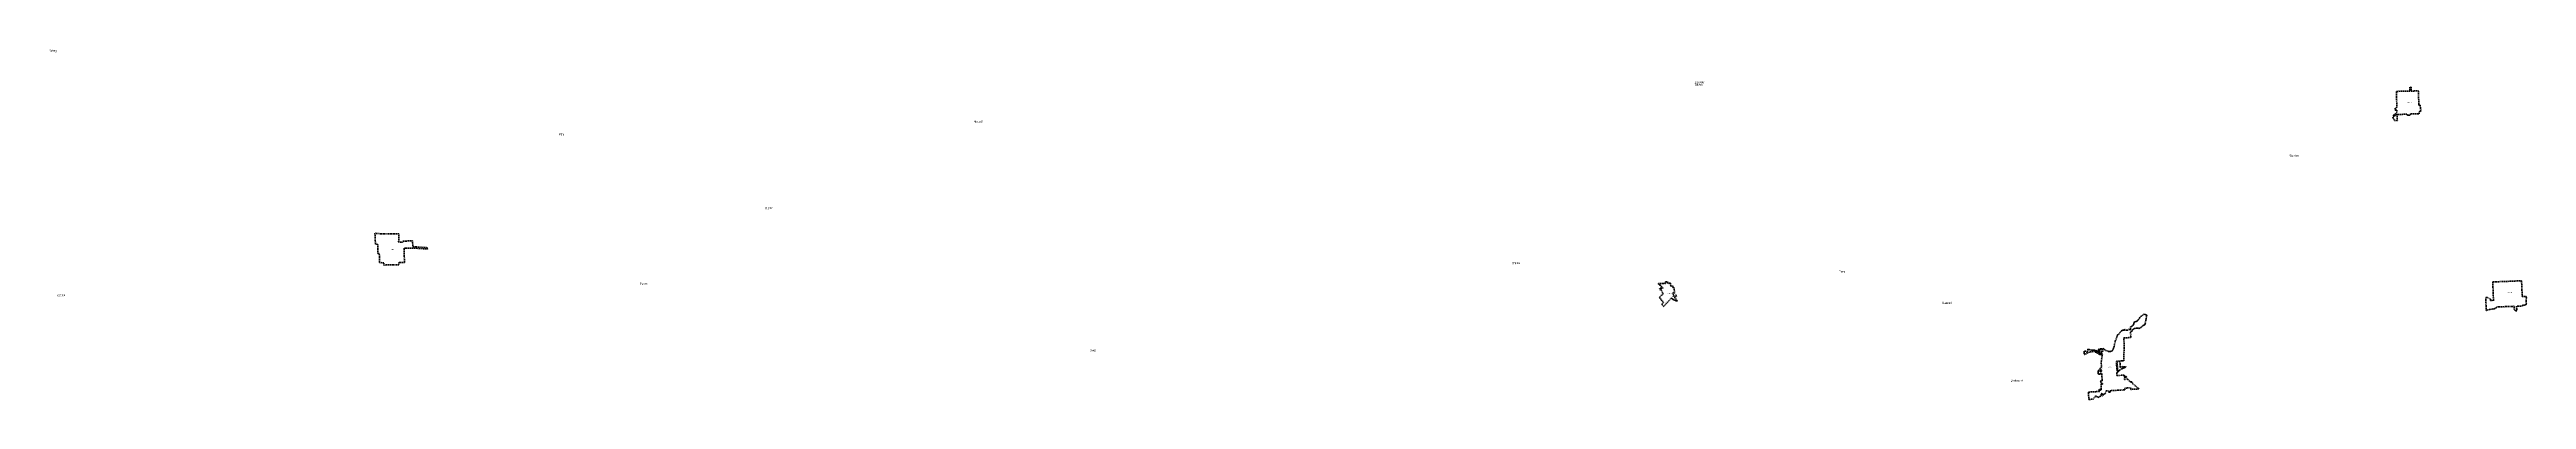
# Model space of a CAD drawing. Header units: feet. Extents: x -903180 to 1023491, y -707744 to 564635.
# Drawn here: x 535680 to 988712, y -213834 to -149859 of the extents above; entities that cross this region are included whole.
import ezdxf

# ---------------------------------------------------------------- set-up
doc = ezdxf.new("R2010")
doc.units = ezdxf.units.FT
doc.header["$LTSCALE"] = 80
doc.linetypes.add('SHORT_DASHED', pattern=[2.7, 1.5, -1.2])
doc.layers.add('13', color=7, linetype='SHORT_DASHED', lineweight=40)
doc.layers.add('16', color=7, linetype='Continuous')
doc.layers.add('36', color=7, linetype='Continuous')

msp = doc.modelspace()

# ---------------------------------------------------------------- linework, layer by layer
at = {"layer": '13'}
for p, q in [((914737.33, -201251.12), (914637.88, -201319.01)), ((916568.88, -201320.73), (916586.48, -201300.77)), ((915738.27, -210073.32), (915184.52, -210187.59))]:
    msp.add_line(p, q, dxfattribs=at)
for points in [[(965052.21, -161763.51), (966846.96, -161662.91), (966852.62, -161771.35), (966943.43, -161768.22), (966949.69, -161882.5), (967235.59, -161872.73), (967430.32, -161866.85), (967414.66, -161646.1), (969071.93, -161589.91), (969061.02, -161210.45), (969060.46, -161190.97), (969080.45, -161188.63), (969394.76, -161151.88), (969270.92, -160036.16), (969090.43, -160041.11), (969070.41, -160041.66), (969050.43, -160024.34), (969046.37, -160021.07), (969026.38, -160004.98), (969025.8, -159984.72), (968952.04, -157419.06), (967652.31, -157447.32), (967632.36, -157447.75), (967631.92, -157427.75), (967617.22, -156754.08), (967367.2, -156755.62), (967381.98, -157433.17), (967382.42, -157453.18), (967362.42, -157453.62), (964919.14, -157506.73), (965005.12, -160435.65), (964872.21, -160440.58), (964670.72, -160656.54), (964680.42, -160970.27), (965020.45, -160957.66), (965020.74, -160967.74), (965026.37, -161368.87), (965011.61, -161360.01), (964382.11, -161881.95), (964383.13, -162007.29), (964579.21, -161889.72), (964845.18, -161738.82), (965048.53, -161637.83), (965051.94, -161703.03), (964879.81, -161787.79), (964395.3, -162070.07), (964256.44, -162286.41), (964309.52, -162364.81), (964380.3, -162501.39), (964535.43, -162660.31), (964603.64, -162835.89), (965099.04, -162806.67)], [(596845.16, -189254.1), (596823.51, -188831.31), (596025.83, -188821.49), (595995.82, -187145.71), (595701.69, -187139.44), (595712.37, -185495.37), (595502.35, -185475.19), (595467.77, -185471.87), (595462.35, -185471.28), (595291.39, -185452.6), (595199.06, -183455.66), (595409.7, -183467.71), (595439.54, -183469.42), (595449.7, -183470.36), (596262.85, -183546.13), (597740.89, -183526.99), (598776.45, -183553.87), (599584.46, -183583.7), (599527.04, -185043.04), (600238.9, -185112.39), (600276.25, -184888.29), (602082.51, -184835.38), (602114.24, -185903.85), (604774.84, -186084.89), (604783.76, -186331.06), (602121.48, -186147.71), (600540.53, -186152.07), (600589.35, -188802.69), (599546.21, -188812.17), (599543.62, -189229.23)], [(829974.23, -192654.06), (831098, -192597.97), (831099.23, -192633.27), (831247.71, -192626.58), (831237.31, -192329.07), (831665.09, -192307.68), (831677.2, -192605.41), (832168.4, -192579.98), (832192.16, -193104.26), (832566.62, -193085.68), (832582.22, -193358.02), (832702.21, -193351.63), (832706.12, -193454.51), (832833.22, -193447.87), (832878.41, -194444.22), (832626.1, -194308.92), (832643.95, -194708.73), (832748.84, -194823.25), (832648.78, -194919.38), (832777.09, -195063.73), (833151.66, -194729.11), (833283.98, -194878.02), (832899.04, -195223.38), (833430.8, -195820.9), (833372.14, -195873), (833055.25, -195750.45), (832894.43, -195681.73), (832768.89, -195615.86), (832650.46, -195542.88), (832575.61, -195492.65), (832488.67, -195428.2), (832367.16, -195324.89), (832321.45, -195274.66), (830911.36, -196838.46), (830553.09, -196452.74), (830873.65, -196096.12), (830400.36, -195585.15), (830452.76, -195535.88), (830253.88, -195322.29), (830112.68, -195168.7), (830789.13, -194524.52), (830514.71, -193858.41), (830114.35, -193666.29), (830238.29, -193488.65), (830799.04, -193469.43), (830653.51, -193314.84), (830562.03, -193223.64), (830497.09, -193162.3), (830370.45, -193049.48), (830302.9, -192993.18), (830233.14, -192937.88), (830164.8, -192886.19), (830097.25, -192836.93), (830007.99, -192775.59), (830000.4, -192770.29), (829978.74, -192755.9)], [(983343.29, -196922.35), (983319.13, -196949.81), (983216.77, -197031), (982948.58, -197202.99), (982781.93, -197259.72), (982642.18, -197291.97), (982424.13, -197321.54), (982168.2, -197351.65), (981996.11, -197374.6), (981733.99, -197424.71), (981581.67, -197471.58), (981354.17, -197552.55), (981260.84, -195185.02), (981626.93, -195176.1), (982102.13, -195471.68), (982113.54, -195714.94), (982493.79, -195711.17), (982682.4, -195827.24), (982545.36, -192345.58), (985153.95, -192248.58), (987817.04, -192131.7), (987935.4, -195038), (988634.62, -195004.71), (988640.31, -195144.28), (988641.12, -195164.28), (988661.08, -195163.34), (988681.56, -195162.37), (988683.85, -195222.33), (988703.82, -195221.38), (988711.82, -195431.52), (988672.11, -195433.31), (988652.11, -195434.21), (988652.92, -195454.1), (988691.77, -196407.96), (988692.53, -196426.68), (988670.72, -196442.08), (988641.03, -196463.05), (988570.87, -196498.14), (988465.63, -196533.23), (988307.77, -196600.49), (988196.68, -196629.74), (988079.74, -196623.89), (987999.39, -196609.33), (988003.93, -196720.82), (988004.76, -196741.35), (987984.74, -196742.13), (986869.66, -196785.1), (986884.02, -197203.78), (986924, -197202.25), (986936.99, -197608.69), (986666.08, -197615.88), (986657.94, -197361), (986458, -197366.3), (986439.95, -196801.61)], [(910631.71, -204881.48), (909929.23, -204926.34), (909905.01, -204898.4), (909835.39, -204865.74), (909716.01, -204829.48), (909593.22, -204822.88), (909488.91, -204825.52), (909395.17, -204832.12), (909255.23, -204827.17), (909199.89, -204821.64), (908493.43, -204640.2), (908501.17, -205029.02), (908435.41, -205041.34), (908342.97, -205050.26), (908095.47, -205028.66), (907840.67, -204993.94), (907810.05, -205388.86), (907828.45, -205615.14), (907864.23, -205656.84), (907936.29, -205590.18), (907979.03, -205558.76), (907984.65, -205567.06), (908118.65, -205468.6), (908308.75, -205357.04), (908516.47, -205261.92), (908762.33, -205180.62), (908919.45, -205148.88), (909152.25, -205124.54), (909151.39, -205114.58), (909950.59, -205026.42), (910640.25, -204981.14)], [(910692.83, -205631.91), (910643.05, -205606.56), (910531.1, -205534.46), (910392.79, -205445.29), (910259.81, -205369.82), (910098.74, -205288.37), (909974.79, -205231.87), (909957.27, -205224.14), (909893.96, -205209.19), (909828.72, -205200.85), (909814.47, -205199.95), (909813.59, -205179.79), (909935.69, -205170.3), (909955.69, -205167.94), (909975.69, -205166.67), (910146.62, -205155.82), (910167.17, -205154.51), (910186.62, -205165.97), (910905.29, -205589.32), (910879.6, -205607.61), (910858.9, -205617.44), (910832.37, -205627.09), (910804.97, -205633.91), (910777.01, -205637.83), (910748.8, -205638.8), (910720.63, -205636.82)], [(913734.17, -206828.04), (914066.17, -206809.97), (913868.85, -207144.3), (913886.86, -207826.42), (913926.07, -208467.63), (914121.9, -208461.94), (913986.17, -208610.89), (913984.55, -208536.06), (913785.79, -208541.71)], [(910376.49, -209100.33), (910389, -209101.51), (910379.85, -209125.53), (910378.15, -209115.44)], [(910766.68, -208773.43), (910996.63, -208703.25), (911017.01, -208697.03), (911016.01, -208677.15), (911005.86, -208475.1), (911004.85, -208455.04), (910984.65, -208461.2), (910753.33, -208531.81)]]:
    msp.add_lwpolyline(points, close=True, dxfattribs=at)
for points in [[(916586.48, -201300.77), (916598.98, -201280.73), (916713.12, -201097.82), (916741.41, -201062.39), (916795.33, -201005.21), (916854.94, -200953.99), (916919.57, -200909.28), (916969.93, -200891.19), (917133.62, -200844.83), (917301.26, -200815.83), (917385.53, -200802.53), (917423.32, -200791.42), (917454.44, -200788.08), (917497.79, -200778.08), (917546.69, -200775.86), (917581.14, -200784.75), (917632.27, -200800.31), (917670.05, -200809.2), (917690.06, -200815.87), (917701.58, -200817.69), (917803.29, -200842.69), (918176.93, -200694.86), (918368.06, -200561.58), (918467.17, -200358.23), (918537.4, -200341.64), (918641.08, -200307.4), (918740.62, -200262.52), (918834.92, -200207.47), (918922.95, -200142.87), (919003.74, -200069.43), (918967.8, -199919.49), (919040.68, -199671.75), (919066.88, -199478.28), (919076.79, -199403.92), (919133.67, -199084.28), (919165.97, -198823.9), (919195.69, -198680.14), (919250.19, -198506.63), (919270.57, -198428.26), (918949.72, -198280.51), (918817.15, -198196.23), (918513.13, -198432.89), (918427.98, -198485.88), (918331.55, -198562.63), (918202.52, -198670.48), (918080.9, -198788.17), (918027.37, -198849.25), (918011.18, -198869.26), (917915.77, -198987.13), (917899.56, -199007.16), (917884.63, -199027.13), (917768.87, -199181.98), (917754.04, -199201.98), (917739.1, -199221.98), (917653.69, -199336.12), (917540.11, -199458.75), (917434.33, -199551.33), (917414.24, -199568.92), (917394.33, -199584.15), (917378.99, -199595.89), (917359.57, -199610.74), (917338.99, -199611.84), (916946.9, -199632.67), (916935.63, -199633.27), (916937.11, -199653.73), (916942.36, -199725.91), (916939.53, -199814), (916927.51, -199901.32), (916906.43, -199986.9), (916876.51, -200069.8), (916838.1, -200149.13), (916791.6, -200224), (916737.53, -200293.61), (916676.48, -200357.18), (916609.12, -200414.02), (916536.19, -200463.51), (916458.48, -200505.11), (916376.85, -200538.35), (916292.2, -200562.88), (916277.65, -200566.15), (916299.08, -201117.62), (916169.05, -201124.6), (916153.37, -201125.44), (916169.05, -201112.67), (916198.09, -201089.03), (916058.31, -200951.39), (915844.85, -201125.17), (915822.75, -201143.16), (915804.85, -201144.12), (915211.61, -201175.66), (915183.78, -201130.64)], [(914637.88, -201319.01), (914546.08, -201396.94), (914529.14, -201411.97), (914396.24, -201544.67), (914277.93, -201690.53), (914175.52, -201847.97), (914100.34, -201995.24), (914090.02, -202015.46), (914070.13, -202006.75), (913963.04, -201959.83), (913909.74, -202089.93), (913770.52, -202477.24), (913649.05, -202776.7), (913548.59, -203038.83), (913472.63, -203244.46), (913428.16, -203453.55), (913383.75, -203644.56), (913362.09, -203856.86), (913290.07, -204136.57), (913187.79, -204460.56), (913093.81, -204661.4), (913034.2, -204797.69), (912978.12, -204894.94), (912907.39, -204951.54), (912765.85, -205028.4), (912649.35, -205071.13), (912492.15, -205087.26), (912366.96, -205091.15), (912346.77, -205091.78), (912326.96, -205084.79), (911801.74, -204899.68), (911562.07, -204721.86), (911289.24, -204494.68), (911275.4, -204570.46), (910470.5, -204614.12), (910452.91, -204759.89), (911257.39, -204716.25), (911205.44, -205077.68), (911203.86, -205088.71), (911182.57, -205090.06), (910341.89, -205143.42), (910318.55, -205144.9), (910341.89, -205158.65), (910938.55, -205510.13), (910963.24, -205518.06), (910988.62, -205523.36), (911014.42, -205525.98), (911040.35, -205525.89), (911066.13, -205523.09), (911091.47, -205517.61), (911116.1, -205509.51), (911120.69, -205507.45), (911145.28, -205496.32), (911142.1, -205518.4), (910931.03, -206986.9), (910978.64, -207933.74), (910979.64, -207953.59), (910957.14, -207954.92), (910915.55, -207957.36), (910738.02, -208221.11), (910453.98, -208480.52), (910453.98, -208580.37), (910431.61, -208582.17), (910398.62, -208685.4), (910376.6, -208791.51), (910365.79, -208899.35), (910366.31, -209007.72), (910376.49, -209100.33)], [(915184.52, -210187.59), (915160.04, -209770.65), (915306.53, -209754.98), (915344.22, -209754.56), (915488.3, -209759.29), (915579.23, -209751.01), (915582.77, -209691.92), (915531.04, -209678.46), (915486.93, -209667.69), (915436.9, -209658), (915403.55, -209655.85), (915366.97, -209652.62), (915333.59, -209651.74), (915236.76, -209657.65), (915154.03, -209668.44), (915137.97, -209395.02), (913813.25, -209453.09), (913797.16, -208919.08), (913796.81, -208907.43), (913816.56, -208900.15), (913895.91, -208870.91), (913986.59, -208808.72), (914037.57, -208770.47), (914072.76, -208737.97), (914107.18, -208701.09), (914146.89, -208659.02), (914206.22, -208595.1), (914257.77, -208545.88), (914302.78, -208496.57), (914386.29, -208438.73), (914611.85, -208299.25), (914717.4, -208224.17), (914817.14, -208159.86), (914892.3, -208123.35), (914971.27, -208091.76), (915042.81, -208063.56), (915118.71, -208046.2), (915225.65, -208022.44), (915345.16, -207988.28), (915425.41, -207957.77), (915446.34, -207949.81), (915437.15, -207927.56), (915397.73, -207832.07), (915389.07, -207811.11), (915369.47, -207818.56), (915297.82, -207845.8), (915188.73, -207876.98), (915085.71, -207899.88), (915053.76, -207911.49), (914962.57, -207831.01), (914389.36, -207974.92), (914390.45, -207955.82), (914359.73, -206792.17), (915061.22, -206756.11), (915134.2, -203947.73), (915066.05, -202583.5), (916337.02, -202514.11), (916307.48, -201537.32), (916306.97, -201520.16), (916326.88, -201498.12), (916337.94, -201485.88), (916386.59, -201440.75), (916439.69, -201400.94), (916496.66, -201366.91), (916507.12, -201362.82), (916525.43, -201353.88), (916542.71, -201343.07), (916558.76, -201330.51), (916568.88, -201320.73)], [(915183.78, -201130.64), (915234.4, -201098.43), (915181.81, -201013.36), (915078.88, -201078.86), (915140.05, -201177.82), (914839.35, -201195.88), (914737.33, -201251.12)], [(910376.49, -209100.33), (910396.41, -209082.05), (910398.7, -209097.76), (910399.66, -209101.51), (910402.62, -209113.14), (910408.13, -209128.03), (910415.16, -209142.26), (910423.64, -209155.68), (910433.48, -209168.14), (910444.56, -209179.5), (910456.78, -209189.64), (910469.98, -209198.45), (910484.03, -209205.83), (910498.78, -209211.7), (910514.06, -209215.99), (910529.71, -209218.67), (910545.55, -209219.69), (910561.41, -209219.06), (911017.56, -209118.28), (911037.97, -209113.77), (911038.98, -209133.86), (911101.83, -210383.86), (911102.84, -210403.81), (911081.78, -210404.85), (910827.24, -210417.51), (910853.09, -210866.78), (911062.6, -210894.54), (911083.43, -210903.98), (911102.6, -210908.03), (911142.28, -210915.56), (911144.75, -211016.78), (910917.95, -211028.76), (910897.9, -211029.82), (910898.57, -211051.52), (910928.9, -212032.48), (910929.52, -212052.41), (910908.63, -212054.04), (910777.58, -212064.25), (910755.47, -211989.71), (910575.35, -212001.29), (910421.09, -212142.48), (910773.55, -212119.82), (910770.47, -212127.8), (910768.23, -212147.79), (910748.23, -212149.35), (910726.27, -212152.33), (910699.22, -212158.93), (910673, -212168.32), (910647.92, -212180.4), (910624.23, -212195.04), (910602.21, -212212.07), (910582.08, -212231.32), (910590.09, -212380.72), (908592.42, -212491.12), (908665.22, -213834.15), (909423.15, -213792.8), (909928.99, -213218.37), (909912.5, -213238.37), (909932.5, -213246.82), (910255.53, -213376.03), (910331.44, -213429.85), (910316.22, -213461.27), (910519.62, -213371.43), (910723.13, -213332.65), (910788.54, -213238.13), (910971.29, -212762.14), (911040.03, -212742.77), (911124.6, -212802.82), (911142.14, -212815.27), (911124.6, -212828.32), (910958.14, -212952.15), (911045.36, -213150.88), (911389.39, -212993.35), (911297.69, -212925.72), (911670.51, -212798.32), (911842.99, -212287.94), (912245.88, -212263.73), (912310.11, -212532.34), (912563.16, -212520.66), (912551.23, -212242.21), (915289.18, -212071.11), (915275.6, -211764.88), (916344.03, -211705.85), (916356.99, -211997.84), (916605.75, -211982.84), (917854.74, -211914.09), (916550.15, -210823.84), (916546.02, -210706.32), (916531.08, -210686.32), (916530.88, -210666.32), (916530.25, -210604.94), (916530.03, -210583.92), (916490.72, -210586), (916228.91, -210599.91), (915738.27, -210073.32)]]:
    msp.add_lwpolyline(points, dxfattribs=at)

# ---------------------------------------------------------------- texts
at = {"layer": '16'}
for s, width, p in [('Schrag', 0.6, (535668.81, -150294.36)), ('Lancaster', 0.6, (836619.21, -156078.31)), ('Marengo', 0.6, (704827.9, -163232.92)), ('Paha', 0.6, (628859.42, -165566.21)), ('Elberton', 0.65, (945404.01, -169507.75)), ('Ralston', 0.6, (666636.72, -179061.2)), ('Winona', 0.6, (803230.84, -189116.7)), ('Thera', 0.65, (862964.04, -190680.55)), ('Roxboro', 0.6, (537015.47, -194991.41)), ('Pizarro', 0.65, (643642.4, -192900.64)), ('Benge', 0.55, (726001.24, -205074.74)), ('Mockonema', 0.6, (894402.7, -210617.68))]:
    msp.add_text(s, height=400, rotation=1.892, dxfattribs=dict(at, width=width)).set_placement(p)
for s, width, p in [('Willada', 0.65, (836591.32, -156484.31)), ('Diamond', 0.6, (881912.72, -196380.43))]:
    msp.add_text(s, height=400, dxfattribs=dict(at, width=width)).set_placement(p)
at = {"layer": '36'}
for s, width, p in [('Garfield', 1.15, (966916.55, -159646.07)), ('Lind', 1.1, (598192.56, -186523.05)), ('Endicott', 1.3, (831600.5, -194472.59)), ('Palouse', 1.2, (985192.55, -194341.99)), ('Colfax', 1.2, (908139.66, -205314.34)), ('Colfax', 1.2, (910365.23, -205345.14)), ('Colfax', 1.2, (912144.14, -207940.36)), ('Colfax', 1.2, (910381.6, -209108.58))]:
    msp.add_text(s, height=157.5, dxfattribs=dict(at, width=width)).set_placement(p)
at = {"layer": '36', "width": 1.35}
for rotation, p in [(45, (910874.34, -208642.7)), (44, (913840.33, -207054.82))]:
    msp.add_text('Uninc.', height=113, rotation=rotation, dxfattribs=at).set_placement(p)

doc.saveas('drawing.dxf')
